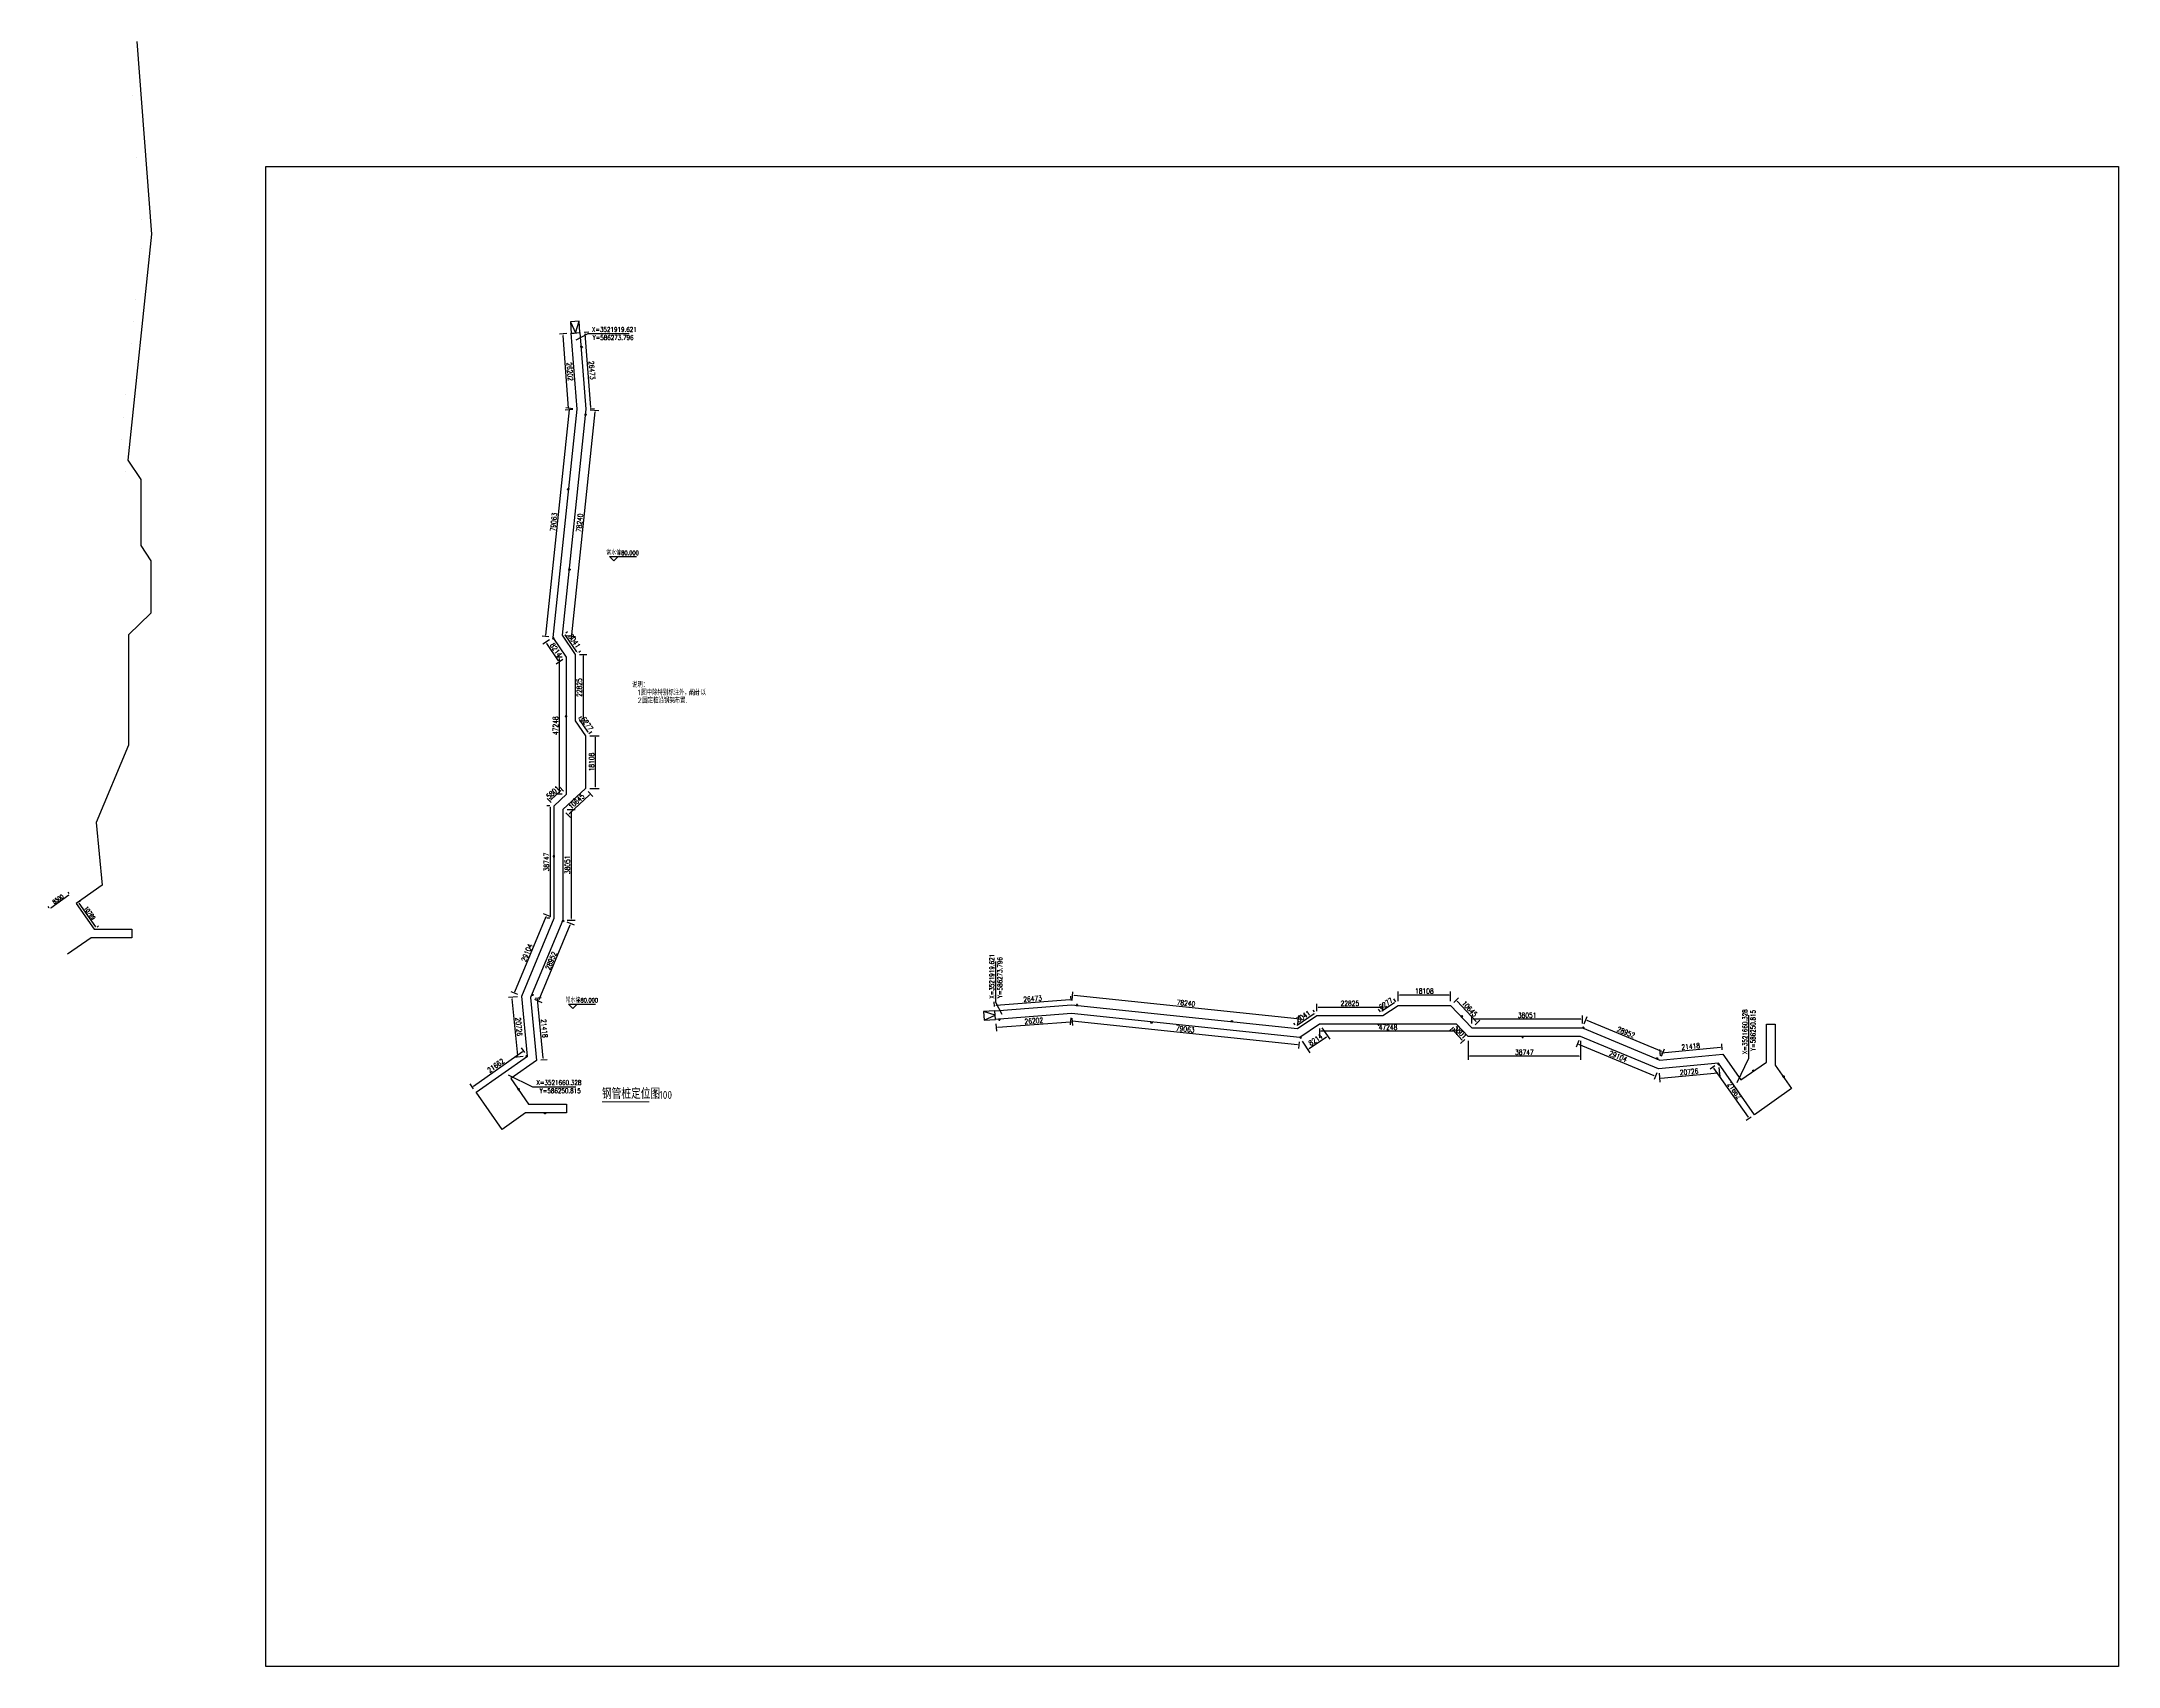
# Model space of a CAD drawing. Extents: x 833816 to 4746262, y -3629782 to -1973088.
# Drawn here: x 2352162 to 3067676, y -2573506 to -2013694 of the extents above; entities that cross this region are included whole.
import ezdxf

# ---------------------------------------------------------------- set-up
doc = ezdxf.new("R2010")
doc.units = 0
doc.header["$LTSCALE"] = 1000
doc.header["$MEASUREMENT"] = 0
doc.header["$PDMODE"] = 32
for name, color, linetype in [('DIM_COOR', 3, 'Continuous'), ('DIM_ELEV', 3, 'Continuous'), ('DIM_SYMB', 3, 'Continuous'), ('L-TEXT文字标注', 7, 'Continuous'), ('PUB_TEXT', 7, 'Continuous'), ('W-bridge approach引桥', 4, 'Continuous'), ('W-STEEL_FRAME钢架', 3, 'Continuous'), ('护桩器', 154, 'Continuous'), ('景观栈道', 50, 'Continuous'), ('栏杆分布', 7, 'Continuous'), ('短销钉', 253, 'Continuous')]:
    doc.layers.add(name, color=color, linetype=linetype)
doc.styles.add('_TCH_DIM', font='SIMPLEX', dxfattribs={"bigfont": 'GBCBIG'})
doc.styles.get("Standard").update_dxf_attribs({"font": 'gbenor.shx', "bigfont": 'gbcbig.shx'})
doc.styles.add('STANDARD_T3', font='simplex.shx', dxfattribs={"width": 0.7, "bigfont": 'gbcbig.shx'})
doc.dimstyles.new('W&&400', dxfattribs={"dimtxt": 1400, "dimasz": 400, "dimexe": 1000, "dimexo": 1200, "dimgap": 400, "dimtad": 1, "dimdec": 0, "dimzin": 0, "dimdsep": 46, "dimtxsty": 'STANDARD_T3', "dimcen": 0.09, "dimclrd": 1, "dimclre": 1, "dimclrt": 7, "dimazin": 2, "dimtfac": 1, "dimtdec": 0, "dimtix": 1, "dimtmove": 2, "dimatfit": 3, "dimfxl": 100, "dimtolj": 1, "dimtzin": 0, "dimarcsym": 0})
doc.dimstyles.new('W&&500', dxfattribs={"dimtxt": 1750, "dimasz": 500, "dimexe": 1250, "dimexo": 1500, "dimgap": 500, "dimtad": 1, "dimdec": 0, "dimzin": 0, "dimdsep": 46, "dimtxsty": 'STANDARD_T3', "dimcen": 0.09, "dimclrd": 1, "dimclre": 1, "dimclrt": 7, "dimazin": 2, "dimtfac": 1, "dimtdec": 0, "dimtix": 1, "dimtmove": 2, "dimatfit": 3, "dimfxl": 100, "dimtolj": 1, "dimtzin": 0, "dimarcsym": 0})

# ---------------------------------------------------------------- blocks, each defined once
blk = doc.blocks.new('A$C212b26d5')
at = {"layer": '护桩器'}
for p, q in [((0, 60, 0), (560, 60, 0)), ((101, 150, 0), (9, 60, 0)), ((60, 0, 0), (500, 0, 0)), ((183, 224, 0), (114, 224, 0)), ((183, 215, 0), (114, 215, 0)), ((183, 161, 0), (114, 161, 0)), ((183, 151, 0), (114, 151, 0)), ((179, 227, 0), (156, 227, 0)), ((156, 227, 0), (156, 225, 0)), ((179, 225, 0), (156, 225, 0)), ((156, 150, 0), (179, 150, 0)), ((156, 150, 0), (156, 148, 0)), ((156, 148, 0), (179, 148, 0)), ((157, 216, 0), (157, 225, 0)), ((157, 216, 0), (178, 216, 0)), ((178, 158, 0), (157, 158, 0)), ((157, 158, 0), (157, 150, 0)), ((158, 238, 0), (162, 239, 0)), ((159, 239, 0), (158, 238, 0)), ((158, 230, 0), (158, 238, 0)), ((158, 230, 0), (158, 227, 0)), ((158, 230, 0), (159, 230, 0)), ((158, 147, 0), (158, 141, 0)), ((166, 147, 0), (158, 147, 0)), ((159, 140, 0), (158, 141, 0)), ((162, 140, 0), (158, 141, 0)), ((159, 239, 0), (159, 238, 0)), ((159, 238, 0), (164, 239, 0)), ((164, 239, 0), (159, 239, 0)), ((159, 230, 0), (159, 238, 0)), ((160, 230, 0), (159, 230, 0)), ((160, 141, 0), (159, 140, 0)), ((159, 140, 0), (162, 140, 0)), ((159, 140, 0), (159, 140, 0)), ((159, 140, 0), (159, 140, 0)), ((167, 230, 0), (160, 230, 0)), ((160, 147, 0), (160, 148, 0)), ((160, 147, 0), (160, 141, 0)), ((164, 140, 0), (160, 141, 0)), ((163, 244, 0), (162, 243, 0)), ((174, 243, 0), (162, 243, 0)), ((162, 233, 0), (162, 243, 0)), ((162, 216, 0), (162, 239, 0)), ((162, 239, 0), (166, 238, 0)), ((163, 238, 0), (162, 239, 0)), ((162, 230, 0), (162, 239, 0)), ((162, 239, 0), (174, 239, 0)), ((162, 227, 0), (162, 230, 0)), ((163, 230, 0), (162, 230, 0)), ((162, 227, 0), (162, 149, 0)), ((162, 225, 0), (162, 227, 0)), ((162, 149, 0), (162, 227, 0)), ((162, 226, 0), (162, 149, 0)), ((162, 225, 0), (162, 216, 0)), ((162, 224, 0), (162, 216, 0)), ((162, 215, 0), (162, 216, 0)), ((174, 206, 0), (162, 206, 0)), ((162, 158, 0), (162, 160, 0)), ((162, 151, 0), (162, 159, 0)), ((162, 158, 0), (162, 150, 0)), ((162, 148, 0), (162, 158, 0)), ((162, 150, 0), (162, 148, 0)), ((166, 141, 0), (162, 140, 0)), ((162, 140, 0), (171, 140, 0)), ((163, 244, 0), (172, 244, 0)), ((163, 244, 0), (163, 233, 0)), ((163, 239, 0), (163, 216, 0)), ((172, 238, 0), (163, 238, 0)), ((163, 238, 0), (163, 230, 0)), ((163, 230, 0), (172, 230, 0)), ((163, 216, 0), (163, 206, 0)), ((166, 242, 0), (164, 241, 0)), ((164, 241, 0), (164, 239, 0)), ((164, 239, 0), (166, 238, 0)), ((164, 239, 0), (169, 238, 0)), ((173, 239, 0), (164, 239, 0)), ((164, 140, 0), (169, 141, 0)), ((166, 241, 0), (166, 242, 0)), ((166, 242, 0), (170, 242, 0)), ((167, 240, 0), (166, 241, 0)), ((166, 239, 0), (167, 240, 0)), ((166, 238, 0), (166, 239, 0)), ((166, 238, 0), (171, 239, 0)), ((166, 238, 0), (170, 238, 0)), ((166, 230, 0), (166, 238, 0)), ((166, 141, 0), (166, 147, 0)), ((166, 147, 0), (177, 147, 0)), ((171, 140, 0), (166, 141, 0)), ((167, 227, 0), (167, 230, 0)), ((168, 230, 0), (167, 230, 0)), ((168, 240, 0), (169, 241, 0)), ((169, 239, 0), (168, 240, 0)), ((168, 236, 0), (168, 139, 0)), ((168, 227, 0), (168, 230, 0)), ((168, 230, 0), (168, 230, 0)), ((170, 230, 0), (168, 230, 0)), ((168, 216, 0), (168, 225, 0)), ((168, 224, 0), (168, 216, 0)), ((168, 151, 0), (168, 159, 0)), ((168, 150, 0), (168, 158, 0)), ((169, 241, 0), (171, 241, 0)), ((171, 239, 0), (169, 239, 0)), ((169, 238, 0), (173, 239, 0)), ((169, 230, 0), (169, 238, 0)), ((169, 147, 0), (169, 141, 0)), ((169, 141, 0), (173, 140, 0)), ((170, 230, 0), (177, 230, 0)), ((171, 241, 0), (171, 240, 0)), ((171, 240, 0), (171, 239, 0)), ((171, 239, 0), (176, 238, 0)), ((176, 141, 0), (171, 140, 0)), ((171, 140, 0), (176, 140, 0)), ((172, 244, 0), (174, 243, 0)), ((172, 233, 0), (172, 244, 0)), ((172, 216, 0), (172, 239, 0)), ((172, 238, 0), (174, 239, 0)), ((172, 238, 0), (172, 230, 0)), ((172, 230, 0), (174, 230, 0)), ((172, 206, 0), (172, 216, 0)), ((177, 239, 0), (173, 239, 0)), ((173, 239, 0), (177, 238, 0)), ((177, 141, 0), (173, 140, 0)), ((174, 233, 0), (174, 243, 0)), ((174, 216, 0), (174, 239, 0)), ((174, 230, 0), (174, 239, 0)), ((174, 227, 0), (174, 230, 0)), ((174, 227, 0), (174, 149, 0)), ((174, 225, 0), (174, 227, 0)), ((174, 149, 0), (174, 227, 0)), ((174, 226, 0), (174, 149, 0)), ((174, 225, 0), (174, 216, 0)), ((174, 215, 0), (174, 216, 0)), ((174, 158, 0), (174, 160, 0)), ((174, 158, 0), (174, 150, 0)), ((174, 148, 0), (174, 158, 0)), ((174, 150, 0), (174, 148, 0)), ((176, 238, 0), (177, 239, 0)), ((176, 230, 0), (176, 238, 0)), ((176, 147, 0), (176, 148, 0)), ((176, 147, 0), (176, 141, 0)), ((176, 140, 0), (176, 141, 0)), ((177, 141, 0), (176, 140, 0)), ((176, 140, 0), (176, 141, 0)), ((177, 238, 0), (177, 239, 0)), ((177, 230, 0), (177, 238, 0)), ((177, 230, 0), (178, 230, 0)), ((177, 230, 0), (177, 230, 0)), ((177, 147, 0), (177, 141, 0)), ((178, 230, 0), (178, 227, 0)), ((178, 216, 0), (178, 225, 0)), ((178, 158, 0), (178, 150, 0)), ((179, 225, 0), (179, 227, 0)), ((179, 148, 0), (179, 150, 0)), ((183, 224, 0), (183, 215, 0)), ((183, 151, 0), (183, 161, 0)), ((221, 300, 0), (329, 300, 0)), ((221, 75, 0), (329, 75, 0)), ((224, 305, 0), (225, 306, 0)), ((224, 305, 0), (224, 295, 0)), ((224, 305, 0), (234, 305, 0)), ((224, 295, 0), (225, 294, 0)), ((234, 295, 0), (224, 295, 0)), ((224, 80, 0), (225, 81, 0)), ((224, 70, 0), (224, 80, 0)), ((234, 80, 0), (224, 80, 0)), ((224, 70, 0), (225, 70, 0)), ((224, 70, 0), (234, 70, 0)), ((225, 294, 0), (225, 306, 0)), ((234, 306, 0), (225, 306, 0)), ((234, 294, 0), (225, 294, 0)), ((225, 81, 0), (225, 70, 0)), ((234, 81, 0), (225, 81, 0)), ((234, 70, 0), (225, 70, 0)), ((230, 310, 0), (229, 305, 0)), ((229, 309, 0), (230, 310, 0)), ((229, 309, 0), (230, 308, 0)), ((229, 304, 0), (229, 309, 0)), ((230, 308, 0), (229, 304, 0)), ((229, 305, 0), (229, 306, 0)), ((238, 306, 0), (229, 306, 0)), ((229, 306, 0), (229, 294, 0)), ((229, 305, 0), (230, 301, 0)), ((229, 295, 0), (229, 305, 0)), ((229, 305, 0), (237, 305, 0)), ((229, 304, 0), (230, 299, 0)), ((229, 294, 0), (229, 304, 0)), ((230, 301, 0), (229, 296, 0)), ((230, 299, 0), (229, 294, 0)), ((229, 296, 0), (230, 292, 0)), ((229, 295, 0), (229, 294, 0)), ((229, 295, 0), (237, 295, 0)), ((229, 291, 0), (229, 294, 0)), ((229, 294, 0), (230, 290, 0)), ((238, 294, 0), (229, 294, 0)), ((230, 292, 0), (229, 291, 0)), ((230, 290, 0), (229, 291, 0)), ((230, 85, 0), (229, 84, 0)), ((229, 81, 0), (230, 85, 0)), ((229, 79, 0), (230, 84, 0)), ((230, 84, 0), (229, 84, 0)), ((229, 84, 0), (229, 81, 0)), ((230, 76, 0), (229, 81, 0)), ((229, 81, 0), (229, 72, 0)), ((229, 80, 0), (229, 81, 0)), ((238, 81, 0), (229, 81, 0)), ((229, 70, 0), (229, 81, 0)), ((229, 80, 0), (229, 70, 0)), ((229, 80, 0), (237, 80, 0)), ((230, 74, 0), (229, 79, 0)), ((229, 72, 0), (230, 76, 0)), ((229, 70, 0), (230, 74, 0)), ((230, 67, 0), (229, 72, 0)), ((229, 72, 0), (229, 66, 0)), ((230, 66, 0), (229, 70, 0)), ((229, 70, 0), (229, 70, 0)), ((229, 70, 0), (237, 70, 0)), ((238, 70, 0), (229, 70, 0)), ((229, 66, 0), (230, 67, 0)), ((229, 66, 0), (230, 66, 0)), ((238, 310, 0), (230, 310, 0)), ((238, 308, 0), (230, 308, 0)), ((238, 301, 0), (230, 301, 0)), ((238, 299, 0), (230, 299, 0)), ((238, 292, 0), (230, 292, 0)), ((238, 290, 0), (230, 290, 0)), ((238, 85, 0), (230, 85, 0)), ((238, 84, 0), (230, 84, 0)), ((238, 76, 0), (230, 76, 0)), ((238, 74, 0), (230, 74, 0)), ((238, 67, 0), (230, 67, 0)), ((238, 66, 0), (230, 66, 0)), ((237, 305, 0), (238, 306, 0)), ((237, 305, 0), (237, 295, 0)), ((237, 295, 0), (238, 294, 0)), ((237, 80, 0), (238, 81, 0)), ((237, 70, 0), (237, 80, 0)), ((237, 70, 0), (238, 70, 0)), ((238, 310, 0), (241, 310, 0)), ((238, 310, 0), (238, 291, 0)), ((238, 310, 0), (238, 308, 0)), ((238, 308, 0), (238, 308, 0)), ((241, 306, 0), (238, 306, 0)), ((241, 294, 0), (238, 294, 0)), ((238, 290, 0), (238, 291, 0)), ((238, 290, 0), (241, 290, 0)), ((238, 290, 0), (238, 290, 0)), ((238, 85, 0), (241, 85, 0)), ((238, 85, 0), (238, 85, 0)), ((238, 85, 0), (238, 84, 0)), ((238, 65, 0), (238, 84, 0)), ((241, 81, 0), (238, 81, 0)), ((241, 69, 0), (238, 69, 0)), ((238, 68, 0), (238, 67, 0)), ((238, 65, 0), (238, 67, 0)), ((238, 65, 0), (241, 65, 0)), ((240, 294, 0), (318, 294, 0)), ((318, 294, 0), (240, 294, 0)), ((240, 81, 0), (318, 81, 0)), ((318, 81, 0), (240, 81, 0)), ((241, 288, 0), (241, 312, 0)), ((241, 312, 0), (243, 312, 0)), ((243, 306, 0), (241, 306, 0)), ((243, 294, 0), (241, 294, 0)), ((243, 288, 0), (241, 288, 0)), ((241, 87, 0), (241, 64, 0)), ((243, 87, 0), (241, 87, 0)), ((243, 82, 0), (241, 82, 0)), ((243, 69, 0), (241, 69, 0)), ((241, 64, 0), (243, 64, 0)), ((242, 306, 0), (318, 306, 0)), ((242, 294, 0), (318, 294, 0)), ((242, 81, 0), (318, 81, 0)), ((242, 69, 0), (318, 69, 0)), ((243, 285, 0), (243, 354, 0)), ((243, 288, 0), (243, 312, 0)), ((251, 311, 0), (243, 311, 0)), ((243, 306, 0), (252, 306, 0)), ((243, 306, 0), (251, 306, 0)), ((243, 300, 0), (252, 300, 0)), ((251, 300, 0), (243, 300, 0)), ((243, 294, 0), (251, 294, 0)), ((251, 289, 0), (243, 289, 0)), ((243, 285, 0), (253, 285, 0)), ((243, 90, 0), (253, 90, 0)), ((243, 90, 0), (243, 21, 0)), ((243, 87, 0), (243, 64, 0)), ((251, 86, 0), (243, 86, 0)), ((243, 81, 0), (251, 81, 0)), ((243, 75, 0), (252, 75, 0)), ((251, 75, 0), (243, 75, 0)), ((243, 69, 0), (252, 69, 0)), ((243, 69, 0), (251, 69, 0)), ((251, 64, 0), (243, 64, 0)), ((251, 311, 0), (251, 289, 0)), ((251, 305, 0), (262, 305, 0)), ((262, 295, 0), (251, 295, 0)), ((253, 294, 0), (251, 294, 0)), ((251, 64, 0), (251, 86, 0)), ((253, 81, 0), (251, 81, 0)), ((262, 80, 0), (251, 80, 0)), ((251, 70, 0), (262, 70, 0)), ((253, 285, 0), (253, 354, 0)), ((253, 90, 0), (253, 21, 0)), ((262, 294, 0), (262, 306, 0)), ((262, 81, 0), (262, 70, 0)), ((307, 285, 0), (307, 354, 0)), ((317, 285, 0), (307, 285, 0)), ((317, 90, 0), (307, 90, 0)), ((307, 90, 0), (307, 21, 0)), ((317, 306, 0), (308, 306, 0)), ((317, 300, 0), (308, 300, 0)), ((310, 294, 0), (308, 294, 0)), ((310, 81, 0), (308, 81, 0)), ((317, 75, 0), (308, 75, 0)), ((317, 69, 0), (308, 69, 0)), ((310, 289, 0), (310, 311, 0)), ((310, 311, 0), (318, 311, 0)), ((310, 306, 0), (318, 306, 0)), ((318, 300, 0), (310, 300, 0)), ((310, 294, 0), (318, 294, 0)), ((320, 294, 0), (310, 294, 0)), ((310, 289, 0), (318, 289, 0)), ((310, 86, 0), (310, 64, 0)), ((310, 86, 0), (318, 86, 0)), ((310, 81, 0), (318, 81, 0)), ((320, 81, 0), (310, 81, 0)), ((318, 75, 0), (310, 75, 0)), ((310, 69, 0), (318, 69, 0)), ((310, 64, 0), (318, 64, 0)), ((317, 285, 0), (317, 354, 0)), ((317, 90, 0), (317, 21, 0)), ((318, 312, 0), (318, 288, 0)), ((318, 312, 0), (320, 312, 0)), ((318, 306, 0), (320, 306, 0)), ((318, 294, 0), (320, 294, 0)), ((320, 288, 0), (318, 288, 0)), ((318, 64, 0), (318, 87, 0)), ((320, 87, 0), (318, 87, 0)), ((318, 82, 0), (320, 82, 0)), ((318, 69, 0), (320, 69, 0)), ((318, 64, 0), (320, 64, 0)), ((320, 312, 0), (320, 288, 0)), ((320, 309, 0), (326, 309, 0)), ((320, 301, 0), (320, 309, 0)), ((320, 308, 0), (326, 308, 0)), ((320, 308, 0), (320, 308, 0)), ((326, 301, 0), (320, 301, 0)), ((320, 301, 0), (320, 291, 0)), ((320, 298, 0), (326, 298, 0)), ((320, 292, 0), (320, 292, 0)), ((320, 292, 0), (326, 292, 0)), ((320, 291, 0), (326, 291, 0)), ((320, 64, 0), (320, 87, 0)), ((320, 74, 0), (320, 84, 0)), ((320, 84, 0), (320, 84, 0)), ((320, 84, 0), (326, 84, 0)), ((320, 83, 0), (326, 83, 0)), ((320, 77, 0), (326, 77, 0)), ((326, 74, 0), (320, 74, 0)), ((320, 74, 0), (320, 66, 0)), ((320, 67, 0), (326, 67, 0)), ((320, 67, 0), (320, 67, 0)), ((320, 66, 0), (326, 66, 0)), ((327, 309, 0), (326, 309, 0)), ((327, 305, 0), (326, 309, 0)), ((327, 303, 0), (326, 308, 0)), ((326, 308, 0), (327, 308, 0)), ((326, 301, 0), (327, 305, 0)), ((327, 303, 0), (326, 298, 0)), ((327, 296, 0), (326, 301, 0)), ((326, 298, 0), (327, 295, 0)), ((326, 292, 0), (327, 296, 0)), ((326, 291, 0), (327, 295, 0)), ((327, 291, 0), (326, 292, 0)), ((326, 291, 0), (327, 291, 0)), ((327, 84, 0), (326, 83, 0)), ((326, 84, 0), (327, 84, 0)), ((326, 84, 0), (327, 80, 0)), ((326, 83, 0), (327, 79, 0)), ((326, 77, 0), (327, 80, 0)), ((327, 79, 0), (326, 74, 0)), ((327, 72, 0), (326, 77, 0)), ((326, 74, 0), (327, 70, 0)), ((327, 72, 0), (326, 67, 0)), ((327, 70, 0), (326, 66, 0)), ((326, 67, 0), (327, 67, 0)), ((327, 66, 0), (326, 66, 0)), ((327, 308, 0), (327, 309, 0)), ((327, 308, 0), (327, 309, 0)), ((327, 308, 0), (327, 305, 0)), ((327, 305, 0), (327, 296, 0)), ((327, 296, 0), (327, 291, 0)), ((327, 291, 0), (327, 291, 0)), ((327, 79, 0), (327, 84, 0)), ((327, 84, 0), (327, 84, 0)), ((327, 70, 0), (327, 79, 0)), ((327, 67, 0), (327, 70, 0)), ((327, 67, 0), (327, 66, 0)), ((327, 67, 0), (327, 66, 0)), ((377, 224, 0), (377, 215, 0)), ((377, 224, 0), (446, 224, 0)), ((377, 215, 0), (446, 215, 0)), ((377, 151, 0), (377, 161, 0)), ((377, 161, 0), (446, 161, 0)), ((377, 151, 0), (446, 151, 0)), ((381, 227, 0), (404, 227, 0)), ((381, 225, 0), (381, 227, 0)), ((381, 225, 0), (404, 225, 0)), ((404, 150, 0), (381, 150, 0)), ((381, 148, 0), (381, 150, 0)), ((404, 148, 0), (381, 148, 0)), ((382, 230, 0), (382, 227, 0)), ((383, 230, 0), (382, 230, 0)), ((382, 216, 0), (382, 225, 0)), ((403, 216, 0), (382, 216, 0)), ((382, 158, 0), (403, 158, 0)), ((382, 158, 0), (382, 150, 0)), ((384, 238, 0), (383, 239, 0)), ((383, 238, 0), (383, 239, 0)), ((383, 239, 0), (387, 239, 0)), ((387, 239, 0), (383, 238, 0)), ((383, 230, 0), (383, 238, 0)), ((390, 230, 0), (383, 230, 0)), ((383, 230, 0), (383, 230, 0)), ((394, 147, 0), (383, 147, 0)), ((383, 147, 0), (383, 141, 0)), ((383, 141, 0), (384, 140, 0)), ((383, 141, 0), (387, 140, 0)), ((389, 239, 0), (384, 238, 0)), ((384, 230, 0), (384, 238, 0)), ((384, 147, 0), (384, 148, 0)), ((384, 147, 0), (384, 141, 0)), ((384, 140, 0), (384, 141, 0)), ((384, 141, 0), (389, 140, 0)), ((384, 140, 0), (384, 141, 0)), ((389, 140, 0), (384, 140, 0)), ((388, 244, 0), (386, 243, 0)), ((386, 243, 0), (398, 243, 0)), ((386, 233, 0), (386, 243, 0)), ((386, 216, 0), (386, 239, 0)), ((388, 238, 0), (386, 239, 0)), ((386, 230, 0), (386, 239, 0)), ((398, 239, 0), (386, 239, 0)), ((386, 227, 0), (386, 230, 0)), ((388, 230, 0), (386, 230, 0)), ((386, 227, 0), (386, 149, 0)), ((386, 225, 0), (386, 227, 0)), ((386, 149, 0), (386, 227, 0)), ((386, 226, 0), (386, 149, 0)), ((386, 225, 0), (386, 216, 0)), ((386, 215, 0), (386, 216, 0)), ((386, 206, 0), (398, 206, 0)), ((386, 158, 0), (386, 160, 0)), ((386, 158, 0), (386, 150, 0)), ((386, 148, 0), (386, 158, 0)), ((386, 150, 0), (386, 148, 0)), ((391, 238, 0), (387, 239, 0)), ((387, 239, 0), (396, 239, 0)), ((391, 141, 0), (387, 140, 0)), ((397, 244, 0), (388, 244, 0)), ((388, 233, 0), (388, 244, 0)), ((388, 216, 0), (388, 239, 0)), ((388, 238, 0), (397, 238, 0)), ((388, 238, 0), (388, 230, 0)), ((397, 230, 0), (388, 230, 0)), ((388, 206, 0), (388, 216, 0)), ((391, 241, 0), (389, 241, 0)), ((389, 241, 0), (389, 240, 0)), ((389, 240, 0), (389, 239, 0)), ((389, 239, 0), (391, 239, 0)), ((394, 238, 0), (389, 239, 0)), ((389, 140, 0), (394, 141, 0)), ((398, 140, 0), (389, 140, 0)), ((394, 242, 0), (390, 242, 0)), ((394, 238, 0), (390, 238, 0)), ((390, 230, 0), (392, 230, 0)), ((392, 240, 0), (391, 241, 0)), ((391, 239, 0), (392, 240, 0)), ((396, 239, 0), (391, 238, 0)), ((391, 230, 0), (391, 238, 0)), ((391, 147, 0), (391, 141, 0)), ((396, 140, 0), (391, 141, 0)), ((392, 236, 0), (392, 139, 0)), ((392, 227, 0), (392, 230, 0)), ((392, 230, 0), (392, 230, 0)), ((392, 230, 0), (393, 230, 0)), ((392, 216, 0), (392, 225, 0)), ((392, 224, 0), (392, 216, 0)), ((392, 151, 0), (392, 159, 0)), ((392, 150, 0), (392, 158, 0)), ((393, 240, 0), (394, 241, 0)), ((394, 239, 0), (393, 240, 0)), ((393, 227, 0), (393, 230, 0)), ((393, 230, 0), (400, 230, 0)), ((394, 241, 0), (394, 242, 0)), ((394, 242, 0), (396, 241, 0)), ((396, 239, 0), (394, 238, 0)), ((394, 238, 0), (394, 239, 0)), ((398, 239, 0), (394, 238, 0)), ((394, 230, 0), (394, 238, 0)), ((394, 141, 0), (394, 147, 0)), ((394, 147, 0), (402, 147, 0)), ((394, 141, 0), (398, 140, 0)), ((396, 241, 0), (396, 239, 0)), ((401, 238, 0), (396, 239, 0)), ((396, 239, 0), (401, 239, 0)), ((396, 140, 0), (400, 141, 0)), ((397, 244, 0), (398, 243, 0)), ((397, 244, 0), (397, 233, 0)), ((397, 239, 0), (397, 216, 0)), ((397, 238, 0), (398, 239, 0)), ((397, 238, 0), (397, 230, 0)), ((397, 230, 0), (398, 230, 0)), ((397, 216, 0), (397, 206, 0)), ((398, 233, 0), (398, 243, 0)), ((398, 216, 0), (398, 239, 0)), ((402, 238, 0), (398, 239, 0)), ((398, 230, 0), (398, 239, 0)), ((398, 227, 0), (398, 230, 0)), ((398, 227, 0), (398, 149, 0)), ((398, 225, 0), (398, 227, 0)), ((398, 149, 0), (398, 227, 0)), ((398, 226, 0), (398, 149, 0)), ((398, 225, 0), (398, 216, 0)), ((398, 224, 0), (398, 216, 0)), ((398, 215, 0), (398, 216, 0)), ((398, 158, 0), (398, 160, 0)), ((398, 151, 0), (398, 159, 0)), ((398, 158, 0), (398, 150, 0)), ((398, 148, 0), (398, 158, 0)), ((398, 150, 0), (398, 148, 0)), ((398, 140, 0), (402, 141, 0)), ((401, 140, 0), (398, 140, 0)), ((400, 230, 0), (401, 230, 0)), ((400, 147, 0), (400, 148, 0)), ((400, 147, 0), (400, 141, 0)), ((400, 141, 0), (401, 140, 0)), ((401, 239, 0), (401, 238, 0)), ((401, 239, 0), (402, 238, 0)), ((401, 230, 0), (401, 238, 0)), ((402, 230, 0), (401, 230, 0)), ((401, 140, 0), (402, 141, 0)), ((401, 140, 0), (401, 140, 0)), ((401, 140, 0), (401, 140, 0)), ((402, 230, 0), (402, 238, 0)), ((402, 230, 0), (402, 227, 0)), ((402, 147, 0), (402, 141, 0)), ((403, 216, 0), (403, 225, 0)), ((403, 158, 0), (403, 150, 0)), ((404, 227, 0), (404, 225, 0)), ((404, 150, 0), (404, 148, 0)), ((459, 150, 0), (551, 60, 0))]:
    blk.add_line(p, q, dxfattribs=at)
at = {"layer": '护桩器', "elevation": 0}
for points in [[(0, 60), (560, 60), (560, 0), (0, 0)], [(460, 60), (100, 60), (100, 360), (460, 360)], [(193, 213), (143, 213), (143, 163), (193, 163)], [(400, 60), (160, 60), (160, 300), (400, 300)], [(255, 275), (255, 325), (305, 325), (305, 275)], [(255, 100), (255, 50), (305, 50), (305, 100)], [(367, 213), (417, 213), (417, 163), (367, 163)]]:
    blk.add_lwpolyline(points, close=True, dxfattribs=at)
at = {"layer": '护桩器'}
blk.add_circle((280, 188, 0), 82.5, dxfattribs=at)
blk = doc.blocks.new('*D322')
at = {"color": 1, "lineweight": -2, "transparency": 16777216}
for p, q in [((2518717, -2362022), (2517569, -2360386)), ((2500964, -2373563), (2517878, -2361696)), ((2500985, -2374463), (2499837, -2372827))]:
    blk.add_line(p, q, dxfattribs=at)
at = {"color": 1, "transparency": 16777216}
for points in [[(2517830, -2361628), (2517926, -2361764), (2518287, -2361409)], [(2500916, -2373495), (2501012, -2373632), (2500555, -2373850)]]:
    blk.add_solid(points, dxfattribs=at)
at = {"layer": 'Defpoints', "color": 0, "transparency": 16777216}
for p in [(2518287, -2361409), (2519579, -2363250), (2501846, -2375691)]:
    blk.add_point(p, dxfattribs=at)
at = {"color": 7, "transparency": 16777216, "insert": (2508631, -2366504), "char_height": 1750, "attachment_point": 5, "rotation": 35.054081, "style": 'STANDARD_T3'}
blk.add_mtext('\\A1;21662', dxfattribs=at)
blk = doc.blocks.new('*D323')
at = {"color": 1, "lineweight": -2, "transparency": 16777216}
for p, q in [((2522168, -2343239), (2524242, -2343039)), ((2525007, -2363980), (2523046, -2343657)), ((2524226, -2364558), (2526300, -2364357))]:
    blk.add_line(p, q, dxfattribs=at)
at = {"color": 1, "transparency": 16777216}
for points in [[(2523129, -2343649), (2522963, -2343665), (2522998, -2343159)], [(2525090, -2363972), (2524925, -2363988), (2525055, -2364477)]]:
    blk.add_solid(points, dxfattribs=at)
at = {"layer": 'Defpoints', "color": 0, "transparency": 16777216}
for p in [(2520675, -2343383), (2522998, -2343159), (2522733, -2364702)]:
    blk.add_point(p, dxfattribs=at)
at = {"color": 7, "transparency": 16777216, "insert": (2525395, -2353686), "char_height": 1750, "attachment_point": 5, "rotation": 275.513579, "style": 'STANDARD_T3'}
blk.add_mtext('\\A1;21418', dxfattribs=at)
blk = doc.blocks.new('*D324')
at = {"color": 1, "lineweight": -2, "transparency": 16777216}
for p, q in [((2537260, -2246835), (2538244, -2246175)), ((2540424, -2251669), (2537484, -2247287)), ((2540758, -2252048), (2541741, -2251388))]:
    blk.add_line(p, q, dxfattribs=at)
at = {"color": 1, "transparency": 16777216}
for points in [[(2537553, -2247241), (2537415, -2247333), (2537205, -2246872)], [(2540493, -2251623), (2540355, -2251716), (2540703, -2252084)]]:
    blk.add_solid(points, dxfattribs=at)
at = {"layer": 'Defpoints', "color": 0, "transparency": 16777216}
for p in [(2536015, -2247671), (2537205, -2246872), (2539512, -2252883)]:
    blk.add_point(p, dxfattribs=at)
at = {"color": 7, "transparency": 16777216, "insert": (2540096, -2248712), "char_height": 1750, "attachment_point": 5, "rotation": 303.857988, "style": 'STANDARD_T3'}
blk.add_mtext('\\A1;6277', dxfattribs=at)
blk = doc.blocks.new('*D325')
at = {"color": 1, "lineweight": -2, "transparency": 16777216}
for p, q in [((2516094, -2342764), (2513008, -2343062)), ((2516195, -2363074), (2514300, -2343440)), ((2518086, -2363394), (2514999, -2363692))]:
    blk.add_line(p, q, dxfattribs=at)
at = {"color": 1, "transparency": 16777216}
for points in [[(2514383, -2343432), (2514217, -2343448), (2514252, -2342942)], [(2516278, -2363066), (2516112, -2363082), (2516243, -2363572)]]:
    blk.add_solid(points, dxfattribs=at)
at = {"layer": 'Defpoints', "color": 0, "transparency": 16777216}
for p in [(2514252, -2342942), (2517587, -2342620), (2519579, -2363250)]:
    blk.add_point(p, dxfattribs=at)
at = {"color": 7, "transparency": 16777216, "insert": (2516616, -2353125), "char_height": 1750, "attachment_point": 5, "rotation": 275.513579, "style": 'STANDARD_T3'}
blk.add_mtext('\\A1;20726', dxfattribs=at)
blk = doc.blocks.new('*D326')
at = {"color": 1, "lineweight": -2, "transparency": 16777216}
for p, q in [((2515257, -2341108), (2526061, -2315164)), ((2527392, -2315176), (2525099, -2314222)), ((2516203, -2342043), (2513911, -2341089))]:
    blk.add_line(p, q, dxfattribs=at)
at = {"color": 1, "transparency": 16777216}
for points in [[(2525984, -2315132), (2526138, -2315196), (2526253, -2314702)], [(2515180, -2341076), (2515334, -2341140), (2515065, -2341569)]]:
    blk.add_solid(points, dxfattribs=at)
at = {"layer": 'Defpoints', "color": 0, "transparency": 16777216}
for p in [(2526253, -2314702), (2528776, -2315753), (2517587, -2342620)]:
    blk.add_point(p, dxfattribs=at)
at = {"color": 7, "transparency": 16777216, "insert": (2519390, -2327607), "char_height": 1750, "attachment_point": 5, "rotation": 67.390653, "style": 'STANDARD_T3'}
blk.add_mtext('\\A1;29104', dxfattribs=at)
blk = doc.blocks.new('*D327')
at = {"color": 1, "lineweight": -2, "transparency": 16777216}
for p, q in [((2523584, -2343762), (2534330, -2317958)), ((2533161, -2316929), (2535677, -2317977)), ((2522030, -2343656), (2524546, -2344704))]:
    blk.add_line(p, q, dxfattribs=at)
at = {"color": 1, "transparency": 16777216}
for points in [[(2534254, -2317926), (2534407, -2317990), (2534523, -2317496)], [(2523507, -2343730), (2523661, -2343794), (2523392, -2344224)]]:
    blk.add_solid(points, dxfattribs=at)
at = {"layer": 'Defpoints', "color": 0, "transparency": 16777216}
for p in [(2531776, -2316353), (2534523, -2317496), (2520646, -2343080)]:
    blk.add_point(p, dxfattribs=at)
at = {"color": 7, "transparency": 16777216, "insert": (2527688, -2330331), "char_height": 1750, "attachment_point": 5, "rotation": 67.390653, "style": 'STANDARD_T3'}
blk.add_mtext('\\A1;28952', dxfattribs=at)
blk = doc.blocks.new('*D328')
at = {"color": 1, "lineweight": -2, "transparency": 16777216}
for p, q in [((2533278, -2278302), (2535968, -2278302)), ((2534716, -2315853), (2534718, -2278802)), ((2533276, -2316353), (2535966, -2316353))]:
    blk.add_line(p, q, dxfattribs=at)
at = {"color": 1, "transparency": 16777216}
for points in [[(2534635, -2278802), (2534801, -2278802), (2534718, -2278302)], [(2534633, -2315853), (2534800, -2315853), (2534716, -2316353)]]:
    blk.add_solid(points, dxfattribs=at)
at = {"layer": 'Defpoints', "color": 0, "transparency": 16777216}
for p in [(2531778, -2278302), (2534718, -2278302), (2531776, -2316353)]:
    blk.add_point(p, dxfattribs=at)
at = {"color": 7, "transparency": 16777216, "insert": (2533342, -2297327), "char_height": 1750, "attachment_point": 5, "rotation": 89.997525, "style": 'STANDARD_T3'}
blk.add_mtext('\\A1;38051', dxfattribs=at)
blk = doc.blocks.new('*D329')
at = {"color": 1, "lineweight": -2, "transparency": 16777216}
for p, q in [((2527278, -2277006), (2526226, -2277006)), ((2527474, -2315253), (2527476, -2277506)), ((2527276, -2315753), (2526224, -2315753))]:
    blk.add_line(p, q, dxfattribs=at)
at = {"color": 1, "transparency": 16777216}
for points in [[(2527393, -2277506), (2527559, -2277506), (2527476, -2277006)], [(2527391, -2315253), (2527558, -2315253), (2527474, -2315753)]]:
    blk.add_solid(points, dxfattribs=at)
at = {"layer": 'Defpoints', "color": 0, "transparency": 16777216}
for p in [(2527476, -2277006), (2528778, -2277006), (2528776, -2315753)]:
    blk.add_point(p, dxfattribs=at)
at = {"color": 7, "transparency": 16777216, "insert": (2526100, -2296379), "char_height": 1750, "attachment_point": 5, "rotation": 89.997525, "style": 'STANDARD_T3'}
blk.add_mtext('\\A1;38747', dxfattribs=at)
blk = doc.blocks.new('*D330')
at = {"color": 1, "lineweight": -2, "transparency": 16777216}
for p, q in [((2533900, -2279814), (2540900, -2273179)), ((2540536, -2272068), (2542123, -2273743)), ((2532810, -2279391), (2534397, -2281065))]:
    blk.add_line(p, q, dxfattribs=at)
at = {"color": 1, "transparency": 16777216}
for points in [[(2540843, -2273119), (2540958, -2273240), (2541263, -2272835)], [(2533843, -2279754), (2533958, -2279875), (2533537, -2280158)]]:
    blk.add_solid(points, dxfattribs=at)
at = {"layer": 'Defpoints', "color": 0, "transparency": 16777216}
for p in [(2539504, -2270979), (2541263, -2272835), (2531778, -2278302)]:
    blk.add_point(p, dxfattribs=at)
at = {"color": 7, "transparency": 16777216, "insert": (2536455, -2275499), "char_height": 1750, "attachment_point": 5, "rotation": 43.465338, "style": 'STANDARD_T3'}
blk.add_mtext('\\A1;10645', dxfattribs=at)
blk = doc.blocks.new('*D331')
at = {"color": 1, "lineweight": -2, "transparency": 16777216}
for p, q in [((2527750, -2275913), (2526347, -2274423)), ((2527568, -2274991), (2531064, -2271701)), ((2531974, -2271938), (2530571, -2270448))]:
    blk.add_line(p, q, dxfattribs=at)
at = {"color": 1, "transparency": 16777216}
for points in [[(2527511, -2274930), (2527625, -2275052), (2527204, -2275334)], [(2531007, -2271640), (2531121, -2271761), (2531428, -2271358)]]:
    blk.add_solid(points, dxfattribs=at)
at = {"layer": 'Defpoints', "color": 0, "transparency": 16777216}
for p in [(2531428, -2271358), (2533002, -2273030), (2528778, -2277006)]:
    blk.add_point(p, dxfattribs=at)
at = {"color": 7, "transparency": 16777216, "insert": (2528374, -2272344), "char_height": 1750, "attachment_point": 5, "rotation": 43.266802, "style": 'STANDARD_T3'}
blk.add_mtext('\\A1;5801', dxfattribs=at)
blk = doc.blocks.new('*D332')
at = {"color": 1, "lineweight": -2, "transparency": 16777216}
for p, q in [((2541004, -2252871), (2544289, -2252871)), ((2543039, -2270479), (2543039, -2253371)), ((2541004, -2270979), (2544289, -2270979))]:
    blk.add_line(p, q, dxfattribs=at)
at = {"color": 1, "transparency": 16777216}
for points in [[(2542955, -2253371), (2543122, -2253371), (2543039, -2252871)], [(2542955, -2270479), (2543122, -2270479), (2543039, -2270979)]]:
    blk.add_solid(points, dxfattribs=at)
at = {"layer": 'Defpoints', "color": 0, "transparency": 16777216}
for p in [(2539504, -2252871), (2543039, -2252871), (2539504, -2270979)]:
    blk.add_point(p, dxfattribs=at)
at = {"color": 7, "transparency": 16777216, "insert": (2541664, -2261925), "char_height": 1750, "attachment_point": 5, "rotation": 90, "style": 'STANDARD_T3'}
blk.add_mtext('\\A1;18108', dxfattribs=at)
blk = doc.blocks.new('*D333')
at = {"color": 1, "lineweight": -2, "transparency": 16777216}
for p, q in [((2531526, -2225781), (2529366, -2225780)), ((2530592, -2272529), (2530616, -2226280)), ((2531502, -2273029), (2529342, -2273028))]:
    blk.add_line(p, q, dxfattribs=at)
at = {"color": 1, "transparency": 16777216}
for points in [[(2530532, -2226280), (2530699, -2226280), (2530616, -2225780)], [(2530509, -2272529), (2530675, -2272529), (2530592, -2273029)]]:
    blk.add_solid(points, dxfattribs=at)
at = {"layer": 'Defpoints', "color": 0, "transparency": 16777216}
for p in [(2530616, -2225780), (2533026, -2225781), (2533002, -2273030)]:
    blk.add_point(p, dxfattribs=at)
at = {"color": 7, "transparency": 16777216, "insert": (2529229, -2249404), "char_height": 1750, "attachment_point": 5, "rotation": 89.970462, "style": 'STANDARD_T3'}
blk.add_mtext('\\A1;47248', dxfattribs=at)
blk = doc.blocks.new('*D334')
at = {"color": 1, "lineweight": -2, "transparency": 16777216}
for p, q in [((2537515, -2224846), (2540067, -2224846)), ((2538817, -2247171), (2538817, -2225346)), ((2537515, -2247671), (2540067, -2247671))]:
    blk.add_line(p, q, dxfattribs=at)
at = {"color": 1, "transparency": 16777216}
for points in [[(2538734, -2225346), (2538900, -2225346), (2538817, -2224846)], [(2538734, -2247171), (2538900, -2247171), (2538817, -2247671)]]:
    blk.add_solid(points, dxfattribs=at)
at = {"layer": 'Defpoints', "color": 0, "transparency": 16777216}
for p in [(2536015, -2224846), (2538817, -2224846), (2536015, -2247671)]:
    blk.add_point(p, dxfattribs=at)
at = {"color": 7, "transparency": 16777216, "insert": (2537442, -2236258), "char_height": 1750, "attachment_point": 5, "rotation": 90, "style": 'STANDARD_T3'}
blk.add_mtext('\\A1;22825', dxfattribs=at)
blk = doc.blocks.new('*D335')
at = {"color": 1, "lineweight": -2, "transparency": 16777216}
for p, q in [((2536545, -2223909), (2532601, -2218076)), ((2532765, -2217362), (2533356, -2216962)), ((2537269, -2224023), (2537860, -2223623))]:
    blk.add_line(p, q, dxfattribs=at)
at = {"color": 1, "transparency": 16777216}
for points in [[(2532670, -2218030), (2532532, -2218123), (2532321, -2217662)], [(2536614, -2223862), (2536476, -2223956), (2536825, -2224323)]]:
    blk.add_solid(points, dxfattribs=at)
at = {"layer": 'Defpoints', "color": 0, "transparency": 16777216}
for p in [(2532321, -2217662), (2531522, -2218202), (2536027, -2224863)]:
    blk.add_point(p, dxfattribs=at)
at = {"color": 7, "transparency": 16777216, "insert": (2535712, -2220222), "char_height": 1750, "attachment_point": 5, "rotation": 304.067779, "style": 'STANDARD_T3'}
blk.add_mtext('\\A1;8041', dxfattribs=at)
blk = doc.blocks.new('*D336')
at = {"color": 1, "lineweight": -2, "transparency": 16777216}
for p, q in [((2527182, -2219818), (2524911, -2221354)), ((2530267, -2227044), (2526226, -2221068)), ((2531784, -2226622), (2529512, -2228158))]:
    blk.add_line(p, q, dxfattribs=at)
at = {"color": 1, "transparency": 16777216}
for points in [[(2526295, -2221021), (2526157, -2221114), (2525946, -2220654)], [(2530336, -2226997), (2530198, -2227090), (2530547, -2227458)]]:
    blk.add_solid(points, dxfattribs=at)
at = {"layer": 'Defpoints', "color": 0, "transparency": 16777216}
for p in [(2525946, -2220654), (2528425, -2218977), (2533026, -2225781)]:
    blk.add_point(p, dxfattribs=at)
at = {"color": 7, "transparency": 16777216, "insert": (2529386, -2223285), "char_height": 1750, "attachment_point": 5, "rotation": 304.067779, "style": 'STANDARD_T3'}
blk.add_mtext('\\A1;8214', dxfattribs=at)
blk = doc.blocks.new('*D337')
at = {"color": 1, "lineweight": -2, "transparency": 16777216}
for p, q in [((2534871, -2218049), (2542901, -2141228)), ((2541148, -2140542), (2544196, -2140860)), ((2533014, -2218358), (2536062, -2218677))]:
    blk.add_line(p, q, dxfattribs=at)
at = {"color": 1, "transparency": 16777216}
for points in [[(2542818, -2141219), (2542983, -2141236), (2542953, -2140731)], [(2534788, -2218041), (2534953, -2218058), (2534819, -2218547)]]:
    blk.add_solid(points, dxfattribs=at)
at = {"layer": 'Defpoints', "color": 0, "transparency": 16777216}
for p in [(2539656, -2140386), (2542953, -2140731), (2531522, -2218202)]:
    blk.add_point(p, dxfattribs=at)
at = {"color": 7, "transparency": 16777216, "insert": (2537518, -2179496), "char_height": 1750, "attachment_point": 5, "rotation": 84.032619, "style": 'STANDARD_T3'}
blk.add_mtext('\\A1;78240', dxfattribs=at)
blk = doc.blocks.new('*D338')
at = {"color": 1, "lineweight": -2, "transparency": 16777216}
for p, q in [((2525903, -2218211), (2534019, -2140571)), ((2535153, -2140187), (2532827, -2139944)), ((2526933, -2218821), (2524608, -2218578))]:
    blk.add_line(p, q, dxfattribs=at)
at = {"color": 1, "transparency": 16777216}
for points in [[(2533936, -2140562), (2534102, -2140580), (2534071, -2140074)], [(2525820, -2218202), (2525986, -2218220), (2525851, -2218708)]]:
    blk.add_solid(points, dxfattribs=at)
at = {"layer": 'Defpoints', "color": 0, "transparency": 16777216}
for p in [(2534071, -2140074), (2536644, -2140343), (2528425, -2218977)]:
    blk.add_point(p, dxfattribs=at)
at = {"color": 7, "transparency": 16777216, "insert": (2528593, -2179248), "char_height": 1750, "attachment_point": 5, "rotation": 84.032619, "style": 'STANDARD_T3'}
blk.add_mtext('\\A1;79063', dxfattribs=at)
blk = doc.blocks.new('*D339')
at = {"color": 1, "lineweight": -2, "transparency": 16777216}
for p, q in [((2539154, -2113876), (2540665, -2113761)), ((2541379, -2139754), (2539456, -2114354)), ((2541152, -2140273), (2542663, -2140158))]:
    blk.add_line(p, q, dxfattribs=at)
at = {"color": 1, "transparency": 16777216}
for points in [[(2539540, -2114348), (2539373, -2114361), (2539419, -2113856)], [(2541462, -2139748), (2541296, -2139760), (2541416, -2140253)]]:
    blk.add_solid(points, dxfattribs=at)
at = {"layer": 'Defpoints', "color": 0, "transparency": 16777216}
for p in [(2537659, -2113989), (2539419, -2113856), (2539656, -2140386)]:
    blk.add_point(p, dxfattribs=at)
at = {"color": 7, "transparency": 16777216, "insert": (2541789, -2126950), "char_height": 1750, "attachment_point": 5, "rotation": 274.327588, "style": 'STANDARD_T3'}
blk.add_mtext('\\A1;26473', dxfattribs=at)
blk = doc.blocks.new('*D340')
at = {"color": 1, "lineweight": -2, "transparency": 16777216}
for p, q in [((2533172, -2114328), (2530574, -2114525)), ((2533760, -2140060), (2531858, -2114929)), ((2535149, -2140456), (2532551, -2140653))]:
    blk.add_line(p, q, dxfattribs=at)
at = {"color": 1, "transparency": 16777216}
for points in [[(2531941, -2114923), (2531775, -2114936), (2531820, -2114431)], [(2533843, -2140053), (2533677, -2140066), (2533797, -2140558)]]:
    blk.add_solid(points, dxfattribs=at)
at = {"layer": 'Defpoints', "color": 0, "transparency": 16777216}
for p in [(2531820, -2114431), (2534667, -2114215), (2536644, -2140343)]:
    blk.add_point(p, dxfattribs=at)
at = {"color": 7, "transparency": 16777216, "insert": (2534180, -2127391), "char_height": 1750, "attachment_point": 5, "rotation": 274.327588, "style": 'STANDARD_T3'}
blk.add_mtext('\\A1;26202', dxfattribs=at)
blk = doc.blocks.new('*D717')
at = {"color": 1, "lineweight": -2, "transparency": 16777216}
for p, q in [((2928651, -2366533), (2927015, -2367681)), ((2940193, -2384286), (2928326, -2367372)), ((2941093, -2384266), (2939457, -2385414))]:
    blk.add_line(p, q, dxfattribs=at)
at = {"color": 1, "transparency": 16777216}
for points in [[(2928394, -2367325), (2928258, -2367420), (2928039, -2366963)], [(2940261, -2384238), (2940125, -2384334), (2940480, -2384696)]]:
    blk.add_solid(points, dxfattribs=at)
at = {"layer": 'Defpoints', "color": 0, "transparency": 16777216}
for p in [(2928039, -2366963), (2929879, -2365672), (2942321, -2383404)]:
    blk.add_point(p, dxfattribs=at)
at = {"color": 7, "transparency": 16777216, "insert": (2935385, -2375040), "char_height": 1750, "attachment_point": 5, "rotation": 305.054081, "style": 'STANDARD_T3'}
blk.add_mtext('\\A1;21662', dxfattribs=at)
blk = doc.blocks.new('*D718')
at = {"color": 1, "lineweight": -2, "transparency": 16777216}
for p, q in [((2909868, -2363082), (2909668, -2361008)), ((2930609, -2360243), (2910286, -2362205)), ((2931187, -2361024), (2930987, -2358951))]:
    blk.add_line(p, q, dxfattribs=at)
at = {"color": 1, "transparency": 16777216}
for points in [[(2930601, -2360160), (2930617, -2360326), (2931107, -2360195)], [(2910278, -2362122), (2910294, -2362288), (2909788, -2362253)]]:
    blk.add_solid(points, dxfattribs=at)
at = {"layer": 'Defpoints', "color": 0, "transparency": 16777216}
for p in [(2909788, -2362253), (2910013, -2364575), (2931331, -2362517)]:
    blk.add_point(p, dxfattribs=at)
at = {"color": 7, "transparency": 16777216, "insert": (2920316, -2359855), "char_height": 1750, "attachment_point": 5, "rotation": 5.513579, "style": 'STANDARD_T3'}
blk.add_mtext('\\A1;21418', dxfattribs=at)
blk = doc.blocks.new('*D719')
at = {"color": 1, "lineweight": -2, "transparency": 16777216}
for p, q in [((2818299, -2344826), (2813917, -2347766)), ((2818677, -2344493), (2818018, -2343510)), ((2813464, -2347990), (2812805, -2347007))]:
    blk.add_line(p, q, dxfattribs=at)
at = {"color": 1, "transparency": 16777216}
for points in [[(2818252, -2344757), (2818345, -2344895), (2818714, -2344548)], [(2813870, -2347697), (2813963, -2347835), (2813501, -2348045)]]:
    blk.add_solid(points, dxfattribs=at)
at = {"layer": 'Defpoints', "color": 0, "transparency": 16777216}
for p in [(2819513, -2345738), (2813501, -2348045), (2814300, -2349235)]:
    blk.add_point(p, dxfattribs=at)
at = {"color": 7, "transparency": 16777216, "insert": (2815342, -2345154), "char_height": 1750, "attachment_point": 5, "rotation": 33.857988, "style": 'STANDARD_T3'}
blk.add_mtext('\\A1;6277', dxfattribs=at)
blk = doc.blocks.new('*D720')
at = {"color": 1, "lineweight": -2, "transparency": 16777216}
for p, q in [((2930023, -2367165), (2930321, -2370251)), ((2909394, -2369156), (2909692, -2372243)), ((2929704, -2369055), (2910069, -2370950))]:
    blk.add_line(p, q, dxfattribs=at)
at = {"color": 1, "transparency": 16777216}
for points in [[(2910061, -2370867), (2910077, -2371033), (2909572, -2370998)], [(2929696, -2368972), (2929712, -2369138), (2930201, -2369007)]]:
    blk.add_solid(points, dxfattribs=at)
at = {"layer": 'Defpoints', "color": 0, "transparency": 16777216}
for p in [(2909250, -2367663), (2929879, -2365672), (2909572, -2370998)]:
    blk.add_point(p, dxfattribs=at)
at = {"color": 7, "transparency": 16777216, "insert": (2919754, -2368634), "char_height": 1750, "attachment_point": 5, "rotation": 5.513579, "style": 'STANDARD_T3'}
blk.add_mtext('\\A1;20726', dxfattribs=at)
blk = doc.blocks.new('*D721')
at = {"color": 1, "lineweight": -2, "transparency": 16777216}
for p, q in [((2881806, -2357859), (2880851, -2360151)), ((2907737, -2369994), (2881793, -2359189)), ((2908673, -2369048), (2907718, -2371340))]:
    blk.add_line(p, q, dxfattribs=at)
at = {"color": 1, "transparency": 16777216}
for points in [[(2881825, -2359112), (2881761, -2359266), (2881332, -2358997)], [(2907769, -2369917), (2907705, -2370071), (2908199, -2370186)]]:
    blk.add_solid(points, dxfattribs=at)
at = {"layer": 'Defpoints', "color": 0, "transparency": 16777216}
for p in [(2881332, -2358997), (2882382, -2356474), (2909250, -2367663)]:
    blk.add_point(p, dxfattribs=at)
at = {"color": 7, "transparency": 16777216, "insert": (2895294, -2363322), "char_height": 1750, "attachment_point": 5, "rotation": 337.390653, "style": 'STANDARD_T3'}
blk.add_mtext('\\A1;29104', dxfattribs=at)
blk = doc.blocks.new('*D729')
at = {"color": 1, "lineweight": -2, "transparency": 16777216}
for p, q in [((2883559, -2352089), (2884607, -2349574)), ((2910392, -2361666), (2884588, -2350920)), ((2910286, -2363220), (2911334, -2360704))]:
    blk.add_line(p, q, dxfattribs=at)
at = {"color": 1, "transparency": 16777216}
for points in [[(2884620, -2350843), (2884555, -2350997), (2884126, -2350728)], [(2910424, -2361589), (2910359, -2361743), (2910853, -2361858)]]:
    blk.add_solid(points, dxfattribs=at)
at = {"layer": 'Defpoints', "color": 0, "transparency": 16777216}
for p in [(2882982, -2353474), (2884126, -2350728), (2909709, -2364605)]:
    blk.add_point(p, dxfattribs=at)
at = {"color": 7, "transparency": 16777216, "insert": (2898018, -2355024), "char_height": 1750, "attachment_point": 5, "rotation": 337.390653, "style": 'STANDARD_T3'}
blk.add_mtext('\\A1;28952', dxfattribs=at)
blk = doc.blocks.new('*D730')
at = {"color": 1, "lineweight": -2, "transparency": 16777216}
for p, q in [((2844931, -2351972), (2844932, -2349282)), ((2882482, -2350534), (2845431, -2350532)), ((2882982, -2351974), (2882982, -2349284))]:
    blk.add_line(p, q, dxfattribs=at)
at = {"color": 1, "transparency": 16777216}
for points in [[(2845431, -2350449), (2845431, -2350616), (2844931, -2350532)], [(2882482, -2350451), (2882482, -2350617), (2882982, -2350534)]]:
    blk.add_solid(points, dxfattribs=at)
at = {"layer": 'Defpoints', "color": 0, "transparency": 16777216}
for p in [(2844931, -2350532), (2844931, -2353472), (2882982, -2353474)]:
    blk.add_point(p, dxfattribs=at)
at = {"color": 7, "transparency": 16777216, "insert": (2863957, -2349158), "char_height": 1750, "attachment_point": 5, "rotation": 359.997525, "style": 'STANDARD_T3'}
blk.add_mtext('\\A1;38051', dxfattribs=at)
blk = doc.blocks.new('*D731')
at = {"color": 1, "lineweight": -2, "transparency": 16777216}
for p, q in [((2843635, -2357972), (2843635, -2364511)), ((2882382, -2357974), (2882382, -2364513)), ((2881882, -2363263), (2844135, -2363261))]:
    blk.add_line(p, q, dxfattribs=at)
at = {"color": 1, "transparency": 16777216}
for points in [[(2844135, -2363178), (2844135, -2363344), (2843635, -2363261)], [(2881882, -2363179), (2881882, -2363346), (2882382, -2363263)]]:
    blk.add_solid(points, dxfattribs=at)
at = {"layer": 'Defpoints', "color": 0, "transparency": 16777216}
for p in [(2843635, -2356472), (2882382, -2356474), (2843635, -2363261)]:
    blk.add_point(p, dxfattribs=at)
at = {"color": 7, "transparency": 16777216, "insert": (2863009, -2361887), "char_height": 1750, "attachment_point": 5, "rotation": 359.997525, "style": 'STANDARD_T3'}
blk.add_mtext('\\A1;38747', dxfattribs=at)
blk = doc.blocks.new('*D732')
at = {"color": 1, "lineweight": -2, "transparency": 16777216}
for p, q in [((2838697, -2344715), (2840372, -2343127)), ((2846444, -2351350), (2839809, -2344350)), ((2846020, -2352441), (2847695, -2350853))]:
    blk.add_line(p, q, dxfattribs=at)
at = {"color": 1, "transparency": 16777216}
for points in [[(2839869, -2344293), (2839748, -2344407), (2839465, -2343987)], [(2846504, -2351293), (2846383, -2351407), (2846788, -2351713)]]:
    blk.add_solid(points, dxfattribs=at)
at = {"layer": 'Defpoints', "color": 0, "transparency": 16777216}
for p in [(2837609, -2345746), (2839465, -2343987), (2844931, -2353472)]:
    blk.add_point(p, dxfattribs=at)
at = {"color": 7, "transparency": 16777216, "insert": (2844124, -2346904), "char_height": 1750, "attachment_point": 5, "rotation": 313.465338, "style": 'STANDARD_T3'}
blk.add_mtext('\\A1;10645', dxfattribs=at)
blk = doc.blocks.new('*D722')
at = {"color": 1, "lineweight": -2, "transparency": 16777216}
for p, q in [((2838567, -2353277), (2837077, -2354679)), ((2841620, -2357682), (2838330, -2354186)), ((2842543, -2357500), (2841053, -2358903))]:
    blk.add_line(p, q, dxfattribs=at)
at = {"color": 1, "transparency": 16777216}
for points in [[(2838391, -2354129), (2838269, -2354244), (2837987, -2353822)], [(2841681, -2357625), (2841560, -2357739), (2841963, -2358046)]]:
    blk.add_solid(points, dxfattribs=at)
at = {"layer": 'Defpoints', "color": 0, "transparency": 16777216}
for p in [(2837987, -2353822), (2839659, -2352249), (2843635, -2356472)]:
    blk.add_point(p, dxfattribs=at)
at = {"color": 7, "transparency": 16777216, "insert": (2840976, -2354992), "char_height": 1750, "attachment_point": 5, "rotation": 313.266802, "style": 'STANDARD_T3'}
blk.add_mtext('\\A1;5801', dxfattribs=at)
blk = doc.blocks.new('*D723')
at = {"color": 1, "lineweight": -2, "transparency": 16777216}
for p, q in [((2819500, -2344246), (2819500, -2340962)), ((2837109, -2342212), (2820000, -2342212)), ((2837609, -2344246), (2837609, -2340962))]:
    blk.add_line(p, q, dxfattribs=at)
at = {"color": 1, "transparency": 16777216}
for points in [[(2820000, -2342128), (2820000, -2342295), (2819500, -2342212)], [(2837109, -2342128), (2837109, -2342295), (2837609, -2342212)]]:
    blk.add_solid(points, dxfattribs=at)
at = {"layer": 'Defpoints', "color": 0, "transparency": 16777216}
for p in [(2819500, -2342212), (2819500, -2345746), (2837609, -2345746)]:
    blk.add_point(p, dxfattribs=at)
at = {"color": 7, "transparency": 16777216, "insert": (2828555, -2340837), "char_height": 1750, "attachment_point": 5, "style": 'STANDARD_T3'}
blk.add_mtext('\\A1;18108', dxfattribs=at)
blk = doc.blocks.new('*D733')
at = {"color": 1, "lineweight": -2, "transparency": 16777216}
for p, q in [((2792410, -2353724), (2792409, -2355884)), ((2839659, -2353749), (2839658, -2355909)), ((2839158, -2354658), (2792910, -2354635))]:
    blk.add_line(p, q, dxfattribs=at)
at = {"color": 1, "transparency": 16777216}
for points in [[(2792910, -2354551), (2792910, -2354718), (2792410, -2354634)], [(2839158, -2354575), (2839158, -2354742), (2839658, -2354659)]]:
    blk.add_solid(points, dxfattribs=at)
at = {"layer": 'Defpoints', "color": 0, "transparency": 16777216}
for p in [(2792411, -2352224), (2839659, -2352249), (2792410, -2354634)]:
    blk.add_point(p, dxfattribs=at)
at = {"color": 7, "transparency": 16777216, "insert": (2816035, -2353271), "char_height": 1750, "attachment_point": 5, "rotation": 359.970462, "style": 'STANDARD_T3'}
blk.add_mtext('\\A1;47248', dxfattribs=at)
blk = doc.blocks.new('*D724')
at = {"color": 1, "lineweight": -2, "transparency": 16777216}
for p, q in [((2791475, -2347735), (2791475, -2345183)), ((2813800, -2346433), (2791975, -2346433)), ((2814300, -2347735), (2814300, -2345183))]:
    blk.add_line(p, q, dxfattribs=at)
at = {"color": 1, "transparency": 16777216}
for points in [[(2791975, -2346350), (2791975, -2346517), (2791475, -2346433)], [(2813800, -2346350), (2813800, -2346517), (2814300, -2346433)]]:
    blk.add_solid(points, dxfattribs=at)
at = {"layer": 'Defpoints', "color": 0, "transparency": 16777216}
for p in [(2791475, -2346433), (2791475, -2349235), (2814300, -2349235)]:
    blk.add_point(p, dxfattribs=at)
at = {"color": 7, "transparency": 16777216, "insert": (2802888, -2345058), "char_height": 1750, "attachment_point": 5, "style": 'STANDARD_T3'}
blk.add_mtext('\\A1;22825', dxfattribs=at)
blk = doc.blocks.new('*D734')
at = {"color": 1, "lineweight": -2, "transparency": 16777216}
for p, q in [((2783991, -2352485), (2783591, -2351894)), ((2790538, -2348705), (2784706, -2352650)), ((2790652, -2347981), (2790252, -2347390))]:
    blk.add_line(p, q, dxfattribs=at)
at = {"color": 1, "transparency": 16777216}
for points in [[(2784659, -2352580), (2784753, -2352719), (2784292, -2352930)], [(2790492, -2348636), (2790585, -2348774), (2790953, -2348425)]]:
    blk.add_solid(points, dxfattribs=at)
at = {"layer": 'Defpoints', "color": 0, "transparency": 16777216}
for p in [(2784292, -2352930), (2784832, -2353728), (2791493, -2349224)]:
    blk.add_point(p, dxfattribs=at)
at = {"color": 7, "transparency": 16777216, "insert": (2786852, -2349538), "char_height": 1750, "attachment_point": 5, "rotation": 34.067779, "style": 'STANDARD_T3'}
blk.add_mtext('\\A1;8041', dxfattribs=at)
blk = doc.blocks.new('*D735')
at = {"color": 1, "lineweight": -2, "transparency": 16777216}
for p, q in [((2793251, -2353467), (2795940, -2357443)), ((2786447, -2358068), (2789136, -2362044)), ((2794826, -2356688), (2788850, -2360729))]:
    blk.add_line(p, q, dxfattribs=at)
at = {"color": 1, "transparency": 16777216}
for points in [[(2788803, -2360660), (2788897, -2360798), (2788436, -2361009)], [(2794779, -2356619), (2794872, -2356757), (2795240, -2356407)]]:
    blk.add_solid(points, dxfattribs=at)
at = {"layer": 'Defpoints', "color": 0, "transparency": 16777216}
for p in [(2792411, -2352224), (2785607, -2356825), (2788436, -2361009)]:
    blk.add_point(p, dxfattribs=at)
at = {"color": 7, "transparency": 16777216, "insert": (2791068, -2357569), "char_height": 1750, "attachment_point": 5, "rotation": 34.067779, "style": 'STANDARD_T3'}
blk.add_mtext('\\A1;8214', dxfattribs=at)
blk = doc.blocks.new('*D725')
at = {"color": 1, "lineweight": -2, "transparency": 16777216}
for p, q in [((2707171, -2344102), (2707490, -2341055)), ((2784679, -2350380), (2707857, -2342350)), ((2784988, -2352236), (2785306, -2349189))]:
    blk.add_line(p, q, dxfattribs=at)
at = {"color": 1, "transparency": 16777216}
for points in [[(2707866, -2342267), (2707849, -2342433), (2707360, -2342298)], [(2784688, -2350297), (2784670, -2350463), (2785176, -2350432)]]:
    blk.add_solid(points, dxfattribs=at)
at = {"layer": 'Defpoints', "color": 0, "transparency": 16777216}
for p in [(2707015, -2345594), (2707360, -2342298), (2784832, -2353728)]:
    blk.add_point(p, dxfattribs=at)
at = {"color": 7, "transparency": 16777216, "insert": (2746411, -2344997), "char_height": 1750, "attachment_point": 5, "rotation": 354.032619, "style": 'STANDARD_T3'}
blk.add_mtext('\\A1;78240', dxfattribs=at)
blk = doc.blocks.new('*D726')
at = {"color": 1, "lineweight": -2, "transparency": 16777216}
for p, q in [((2706816, -2350098), (2706573, -2352423)), ((2784840, -2359347), (2707201, -2351232)), ((2785451, -2358317), (2785208, -2360642))]:
    blk.add_line(p, q, dxfattribs=at)
at = {"color": 1, "transparency": 16777216}
for points in [[(2707209, -2351149), (2707192, -2351315), (2706703, -2351180)], [(2784849, -2359264), (2784832, -2359430), (2785338, -2359399)]]:
    blk.add_solid(points, dxfattribs=at)
at = {"layer": 'Defpoints', "color": 0, "transparency": 16777216}
for p in [(2706703, -2351180), (2706972, -2348606), (2785607, -2356825)]:
    blk.add_point(p, dxfattribs=at)
at = {"color": 7, "transparency": 16777216, "insert": (2746163, -2353922), "char_height": 1750, "attachment_point": 5, "rotation": 354.032619, "style": 'STANDARD_T3'}
blk.add_mtext('\\A1;79063', dxfattribs=at)
blk = doc.blocks.new('*D727')
at = {"color": 1, "lineweight": -2, "transparency": 16777216}
for p, q in [((2680505, -2346096), (2680391, -2344585)), ((2706384, -2343872), (2680984, -2345794)), ((2706902, -2344098), (2706788, -2342588))]:
    blk.add_line(p, q, dxfattribs=at)
at = {"color": 1, "transparency": 16777216}
for points in [[(2680978, -2345711), (2680990, -2345877), (2680485, -2345832)], [(2706377, -2343789), (2706390, -2343955), (2706882, -2343834)]]:
    blk.add_solid(points, dxfattribs=at)
at = {"layer": 'Defpoints', "color": 0, "transparency": 16777216}
for p in [(2680485, -2345832), (2707015, -2345594), (2680618, -2347592)]:
    blk.add_point(p, dxfattribs=at)
at = {"color": 7, "transparency": 16777216, "insert": (2693580, -2343462), "char_height": 1750, "attachment_point": 5, "rotation": 4.327588, "style": 'STANDARD_T3'}
blk.add_mtext('\\A1;26473', dxfattribs=at)
blk = doc.blocks.new('*D728')
at = {"color": 1, "lineweight": -2, "transparency": 16777216}
for p, q in [((2680958, -2352079), (2681155, -2354677)), ((2706689, -2351491), (2681559, -2353392)), ((2707086, -2350102), (2707282, -2352699))]:
    blk.add_line(p, q, dxfattribs=at)
at = {"color": 1, "transparency": 16777216}
for points in [[(2681553, -2353309), (2681565, -2353475), (2681060, -2353430)], [(2706683, -2351408), (2706696, -2351574), (2707188, -2351453)]]:
    blk.add_solid(points, dxfattribs=at)
at = {"layer": 'Defpoints', "color": 0, "transparency": 16777216}
for p in [(2680845, -2350583), (2681060, -2353430), (2706972, -2348606)]:
    blk.add_point(p, dxfattribs=at)
at = {"color": 7, "transparency": 16777216, "insert": (2694020, -2351070), "char_height": 1750, "attachment_point": 5, "rotation": 4.327588, "style": 'STANDARD_T3'}
blk.add_mtext('\\A1;26202', dxfattribs=at)
blk = doc.blocks.new('*D929')
at = {"layer": 'Defpoints', "color": 0, "transparency": 16777216}
for p in [(2277486, -2307163), (2270107, -2311449), (2270544, -2312068)]:
    blk.add_point(p, dxfattribs=at)
at = {"layer": 'L-TEXT文字标注', "color": 1, "lineweight": -2, "transparency": 16777216}
for p, q in [((2269852, -2311088), (2269530, -2310632)), ((2276722, -2306775), (2270434, -2311218)), ((2276794, -2306183), (2276472, -2305728))]:
    blk.add_line(p, q, dxfattribs=at)
at = {"layer": 'L-TEXT文字标注', "color": 1, "transparency": 16777216}
for points in [[(2276684, -2306721), (2276761, -2306830), (2277049, -2306544)], [(2270395, -2311164), (2270472, -2311273), (2270107, -2311449)]]:
    blk.add_solid(points, dxfattribs=at)
at = {"layer": 'L-TEXT文字标注', "color": 7, "transparency": 16777216, "insert": (2272943, -2308098), "char_height": 1400, "attachment_point": 5, "rotation": 35.242462, "style": 'STANDARD_T3'}
blk.add_mtext('\\A1;8500', dxfattribs=at)
blk = doc.blocks.new('*D930')
at = {"layer": 'Defpoints', "color": 0, "transparency": 16777216}
for p in [(2279210, -2309602), (2286110, -2317913), (2285424, -2318398)]:
    blk.add_point(p, dxfattribs=at)
at = {"layer": 'L-TEXT文字标注', "color": 1, "lineweight": -2, "transparency": 16777216}
for p, q in [((2280127, -2309444), (2285880, -2317586)), ((2280190, -2308910), (2280713, -2308540)), ((2286404, -2317705), (2286927, -2317336))]:
    blk.add_line(p, q, dxfattribs=at)
at = {"layer": 'L-TEXT文字标注', "color": 1, "transparency": 16777216}
for points in [[(2280181, -2309405), (2280072, -2309482), (2279896, -2309117)], [(2285934, -2317547), (2285825, -2317624), (2286110, -2317913)]]:
    blk.add_solid(points, dxfattribs=at)
at = {"layer": 'L-TEXT文字标注', "color": 7, "transparency": 16777216, "insert": (2283902, -2312880), "char_height": 1400, "attachment_point": 5, "rotation": 305.242462, "style": 'STANDARD_T3'}
blk.add_mtext('\\A1;10769', dxfattribs=at)
blk = doc.blocks.new('外轮廓')
at = {"layer": 'L-TEXT文字标注', "color": 1}
blk.add_lwpolyline([(1662.9, 308766.5), (6687.4, 242371.2), (-1446.6, 164555.1), (3057.7, 157894.1), (3045.9, 135086.6), (6543.2, 129873.8), (6533.9, 111792.6), (-1191, 104375.6), (-1191, 104375.6), (-1192.7, 66404.5), (-12323.2, 39677.4), (-10239.7, 18092.3), (-19214.4, 11795.4), (-13000.2, 3000), (0, 3000), (0, 0), (-14068.3, 0), (-22156.1, -5705.7)], dxfattribs=at)
at = {"layer": '景观栈道', "color": 1, "linetype": 'Continuous', "flags": 128}
blk.add_lwpolyline([(0, 0), (-14068.3, 0), (-18887.6, -3399.8)], dxfattribs=at)
at = {"layer": '栏杆分布', "color": 1, "linetype": 'Continuous', "const_width": 1}
blk.add_lwpolyline([(-1322.1, 308455.9), (3675.5, 242414.3), (-4544, 163779.9), (57.2, 156975.7), (32.8, 109727.3), (-4191, 105751.6), (-4192.7, 67004.3), (-15386.4, 40125.3), (-13394, 19543.9), (-31151.6, 7045.6)], dxfattribs=at)
at = {"layer": 'L-TEXT文字标注', "color": 1}
for p1, p2, distance, picture, middle in [((-20937.7, 14234.4), (-27879.8, 9329.6), -757.8, '*D929', (-25480.8, 13299.4)), ((-19214.4, 11795.4), (-13000.2, 3000), 840.7, '*D930', (-14522.3, 8517.5))]:
    dim = blk.add_aligned_dim(p1=p1, p2=p2, distance=distance, dimstyle='W&&400', dxfattribs=at)
    dim.commit()
    dim.dimension.update_dxf_attribs({"geometry": picture, "text_midpoint": middle, "insert": (-2298424, 2321397.8)})

msp = doc.modelspace()

# ---------------------------------------------------------------- linework, layer by layer
msp.add_lwpolyline([(2429488.8, -2056727.9), (3067675.9, -2056727.9), (3067675.9, -2573506.2), (2429488.8, -2573506.2)], close=True)
at = {"layer": 'DIM_COOR', "color": 3}
for p, q in [((2536339.6, -2116423.4), (2540468, -2114291.4)), ((2540468, -2114291.4), (2554564.5, -2114291.4)), ((2680920.9, -2344782.3), (2680920.9, -2330685.8)), ((2683052.8, -2348910.7), (2680920.9, -2344782.3)), ((2940387.6, -2363950.7), (2940387.6, -2349067.7)), ((2936361.1, -2372354.2), (2940387.6, -2363950.7)), ((2512896.1, -2369731.6), (2521299.6, -2373758.1)), ((2521299.6, -2373758.1), (2536182.6, -2373758.1))]:
    msp.add_line(p, q, dxfattribs=at)
at = {"layer": 'DIM_ELEV'}
for p, q in [((2549293, -2192626.1), (2547793, -2191126.1)), ((2547793, -2191126.1), (2557093, -2191126.1)), ((2549293, -2192626.1), (2550793, -2191126.1)), ((2535236.6, -2346777.8), (2533736.6, -2345277.8)), ((2533736.6, -2345277.8), (2543036.6, -2345277.8)), ((2535236.6, -2346777.8), (2536736.6, -2345277.8))]:
    msp.add_line(p, q, dxfattribs=at)
at = {"layer": 'DIM_SYMB', "const_width": 385}
msp.add_lwpolyline([(2545223.4, -2378992.1), (2561516.2, -2378992.1)], dxfattribs=at)
at = {"layer": 'W-bridge approach引桥'}
for points in [[(2534365.5, -2110245.3), (2534667.3, -2114233.9), (2537654.2, -2113988.9), (2537352.4, -2110000.3)], [(2676874.8, -2350884.8), (2680863.4, -2350583), (2680618.4, -2347596.1), (2676629.8, -2347897.9)]]:
    msp.add_lwpolyline(points, close=True, dxfattribs=at)
for points in [[(2534365.5, -2110245.3), (2536163, -2114102.1), (2537352.4, -2110000.3)], [(2676874.8, -2350884.8), (2680731.6, -2349087.3), (2676629.8, -2347897.9)]]:
    msp.add_lwpolyline(points, dxfattribs=at)
at = {"layer": 'W-STEEL_FRAME钢架'}
for p, q in [((2534667.3, -2114215.3), (2537658.7, -2113988.9)), ((2680844.8, -2350583), (2680618.4, -2347591.6)), ((2955091.1, -2374444.2), (2942320.7, -2383404.1)), ((2510806.1, -2388461.6), (2501846.2, -2375691.2))]:
    msp.add_line(p, q, dxfattribs=at)
for points in [[(2501846.2, -2375691.2), (2519578.7, -2363249.8), (2517587.4, -2342620.1), (2528776.3, -2315752.9), (2528777.9, -2277005.6), (2533001.8, -2273029.9), (2533026.1, -2225781.5), (2528424.9, -2218977.3), (2536644.5, -2140342.9), (2534667.3, -2114215.3)], [(2537658.7, -2113988.9), (2539656.3, -2140386), (2531522.3, -2218202.1), (2536026.6, -2224863), (2536014.8, -2247670.6), (2539512.1, -2252883.3), (2539503.8, -2270979.1), (2531777.9, -2278301.8), (2531776.2, -2316352.7), (2520645.7, -2343079.8), (2522732.8, -2364701.6), (2513801.9, -2370967.7), (2519968.9, -2379757.2)], [(2680618.4, -2347591.6), (2707015.5, -2345594), (2784831.6, -2353728), (2791492.5, -2349223.7), (2814300.1, -2349235.5), (2819512.8, -2345738.2), (2837608.6, -2345746.5), (2844931.3, -2353472.4), (2882982.2, -2353474.1), (2909709.3, -2364604.6), (2931331.1, -2362517.5), (2937597.2, -2371448.4), (2946386.7, -2365281.4)], [(2942320.7, -2383404.1), (2929879.3, -2365671.6), (2909249.6, -2367662.9), (2882382.4, -2356474), (2843635.1, -2356472.4), (2839659.4, -2352248.5), (2792411, -2352224.2), (2785606.8, -2356825.4), (2706972.3, -2348605.8), (2680844.8, -2350583)], [(2946373.6, -2365281.6), (2946373.6, -2352281.4)], [(2946386.7, -2352281.4), (2949386.7, -2352281.4), (2949386.7, -2366313.9), (2955091.1, -2374444.2)], [(2532968.9, -2379757.2), (2532968.9, -2382757.2), (2518936.4, -2382757.2), (2510806.1, -2388461.6)], [(2519968.7, -2379744.1), (2532968.9, -2379744.1)]]:
    msp.add_lwpolyline(points, dxfattribs=at)

# ---------------------------------------------------------------- block references
at = {"layer": 'L-TEXT文字标注'}
msp.add_blockref('外轮廓', (2383314.1, -2322460.3), dxfattribs=at)
at = {"layer": '短销钉'}
for p, rotation in [((2538009.5, -2118632.9, 0), 274.4542189931234), ((2533728.2, -2168242.4, 0), 84.03261922364547), ((2533918.6, -2195292.6, 0), 264.0326192238087), ((2535790.5, -2274502.8, 0), 223.4653382451508), ((2531775.1, -2316355.4, 0), 247.3906525854329), ((2521183.9, -2341787.4, 0), 247.3906525854293), ((2734871.8, -2351522.1, 0), 174.0326192236455), ((2761922.1, -2351331.7, 0), 354.0326192238088), ((2841132.3, -2349459.8, 0), 313.4653382451507), ((2882984.9, -2353475.2, 0), 337.3906525854329), ((2908416.9, -2364066.4, 0), 337.3906525854293), ((2941763.1, -2368526.3, 0), 35.20141797841924), ((2516249.5, -2374458.6, 0), 305.2014179784193), ((2952098.6, -2370126.9, 0), 305.0540812999882), ((2525897.1, -2382757.2, 0), 179.9999999999813)]:
    msp.add_blockref('A$C212b26d5', p, dxfattribs=dict(at, rotation=rotation))
at = {"layer": '短销钉', "xscale": -1}
for p, rotation in [((2539435, -2142503.3, 0), 264.3713004716802), ((2528424.9, -2218977.3, 0), 124.0677789176808), ((2533014.7, -2245897.8, 0), 90.00247458073082), ((2528777.1, -2294084.8, 0), 89.99752541938503), ((2709132.8, -2345815.3, 0), 354.3713004716802), ((2681859.7, -2350497.2, 0), 184.9222718743704), ((2812527.3, -2352235.6, 0), 180.0024745807308), ((2785606.8, -2356825.4, 0), 214.0677789176808), ((2862102.4, -2356474, 0), 179.997525419385), ((2519578.7, -2363249.8), 35.0557342745972), ((2929879.3, -2365671.6), 125.0557342745972)]:
    msp.add_blockref('A$C212b26d5', p, dxfattribs=dict(at, rotation=rotation))

# ---------------------------------------------------------------- texts
at = {"layer": 'PUB_TEXT', "color": 7, "style": '_TCH_DIM', "width": 0.705882}
for s, height, p in [('X=3521919.621', 1636.25, (2541749.5, -2113713.9)), ('Y=586273.796', 1636.25, (2541969.5, -2116505.1)), ('+80.000', 1487.5, (2550443, -2190601.1)), ('+80.000', 1487.5, (2536386.6, -2344752.8)), ('X=3521660.328', 1636.25, (2522652.6, -2373180.6)), ('Y=586250.815', 1636.25, (2523752.6, -2375971.9))]:
    msp.add_text(s, height=height, dxfattribs=at).set_placement(p)
at = {"layer": 'PUB_TEXT', "color": 2}
msp.add_text('Z13', height=350, dxfattribs=at).set_placement((2538501.1, -2119505.9))
at = {"layer": 'PUB_TEXT', "color": 7, "style": '_TCH_DIM'}
for p in [(2546756.8, -2190601.1), (2532700.4, -2344752.8)]:
    msp.add_text('常水位', height=1687.94, dxfattribs=at).set_placement(p)
at = {"layer": 'PUB_TEXT'}
for s, height, p in [('说明：', 1856.74, (2555600.7, -2236219.6)), ('1.', 1925, (2557525.7, -2238914.6)), ('图中除特别标注外，均计以', 1856.738, (2558809, -2238914.6)), ('固定桩沿钢架布置.', 1856.74, (2559129.9, -2241609.6)), ('mm', 1925, (2575028.2, -2238914.6)), ('；', 1856.7, (2577915.7, -2238914.6)), ('2.', 1925, (2557525.7, -2241609.6)), ('。', 1856.7, (2569930.8, -2241609.6))]:
    msp.add_text(s, height=height, dxfattribs=at).set_placement(p)
at = {"layer": 'PUB_TEXT', "color": 7, "style": '_TCH_DIM', "width": 0.705882}
for s, p in [('X=3521919.621', (2680343.4, -2343500.8)), ('Y=586273.796', (2683134.6, -2343280.8)), ('X=3521660.328', (2939810.1, -2362597.7)), ('Y=586250.815', (2942601.4, -2361497.7))]:
    msp.add_text(s, height=1636.25, rotation=90, dxfattribs=at).set_placement(p)
at = {"layer": 'PUB_TEXT', "color": 7}
for s, height, p in [('钢管桩定位图', 3713.48, (2545223.4, -2377976.4)), ('1:100', 2750, (2563056.2, -2377976.4))]:
    msp.add_text(s, height=height, dxfattribs=at).set_placement(p)

# ---------------------------------------------------------------- dimensions: what is measured, and where the dimension line sits
at = {"color": 5}
for p1, p2, distance, picture, middle in [((2536644.5, -2140342.9), (2534667.3, -2114215.3), 2855.2, '*D340', (2534179.9, -2127390.8)), ((2539656.3, -2140386), (2537658.7, -2113988.9), -1765.1, '*D339', (2541788.6, -2126950.5)), ((2528424.9, -2218977.3), (2536644.5, -2140342.9), 2587.8, '*D338', (2528593.3, -2179248.1)), ((2531522.3, -2218202.1), (2539656.3, -2140386), -3314.2, '*D337', (2537518, -2179495.6)), ((2536026.6, -2224863), (2531522.3, -2218202.1), -963.8, '*D335', (2535711.9, -2220222.4)), ((2533026.1, -2225781.5), (2528424.9, -2218977.3), 2992.5, '*D336', (2529385.6, -2223285.5)), ((2536014.8, -2247670.6), (2536014.8, -2224845.7), -2802.2, '*D334', (2537442, -2236258.1)), ((2533001.8, -2273029.9), (2533026.1, -2225781.5), 2410.1, '*D333', (2529228.9, -2249403.7)), ((2539503.8, -2270979.1), (2539503.8, -2252871), -3534.8, '*D332', (2541663.6, -2261925)), ((2528777.9, -2277005.6), (2533001.8, -2273029.9), 2296.3, '*D331', (2528373.6, -2272344.5)), ((2531777.9, -2278301.8), (2539503.8, -2270979.1), -2557.8, '*D330', (2536454.5, -2275498.9)), ((2528776.3, -2315752.9), (2528777.9, -2277005.6), 1302, '*D329', (2526100.1, -2296379.2)), ((2531776.2, -2316352.7), (2531777.9, -2278301.8), -2940.2, '*D328', (2533342.2, -2297327.3)), ((2520645.7, -2343079.8), (2531776.2, -2316352.7), -2975.1, '*D327', (2527688.1, -2330331.4)), ((2837608.6, -2345746.5), (2819500.5, -2345746.5), -3534.8, '*D723', (2828554.5, -2340836.7)), ((2707015.5, -2345594), (2680618.4, -2347591.6), -1765.1, '*D727', (2693580, -2343461.7)), ((2784831.6, -2353728), (2707015.5, -2345594), -3314.2, '*D725', (2746411, -2344997.2)), ((2814300.1, -2349235.5), (2791475.2, -2349235.5), -2802.2, '*D724', (2802887.6, -2345058.3)), ((2844931.3, -2353472.4), (2837608.6, -2345746.5), -2557.8, '*D732', (2844124.3, -2346904)), ((2706972.3, -2348605.8), (2680844.8, -2350583), 2855.2, '*D728', (2694020.3, -2351070.4)), ((2785606.8, -2356825.4), (2706972.3, -2348605.8), 2587.8, '*D726', (2746163.5, -2353921.9)), ((2791492.5, -2349223.7), (2784831.6, -2353728), -963.8, '*D734', (2786851.9, -2349538.4)), ((2792411, -2352224.2), (2785606.8, -2356825.4), 5050, '*D735', (2791067.5, -2357569.1)), ((2839659.4, -2352248.5), (2792411, -2352224.2), 2410.1, '*D733', (2816034.7, -2353271.4)), ((2843635.1, -2356472.4), (2839659.4, -2352248.5), 2296.3, '*D722', (2840976.4, -2354991.9)), ((2882982.2, -2353474.1), (2844931.3, -2353472.4), -2940.2, '*D730', (2863956.9, -2349158.1)), ((2909709.3, -2364604.6), (2882982.2, -2353474.1), -2975.1, '*D729', (2898018.1, -2355023.5)), ((2882382.4, -2356474), (2843635.1, -2356472.4), 6788.5, '*D731', (2863008.5, -2361886.7))]:
    dim = msp.add_aligned_dim(p1=p1, p2=p2, distance=distance, dimstyle='W&&500', dxfattribs=at)
    dim.commit()
    dim.dimension.update_dxf_attribs({"geometry": picture, "text_midpoint": middle})
for p1, p2, distance, picture, middle in [((2539512.1, -2252883.3), (2536014.8, -2247670.6), -1433.8, '*D324', (2540095.9, -2248712.1)), ((2517587.4, -2342620.1), (2528776.3, -2315752.9), 2732.9, '*D326', (2519389.6, -2327607.3)), ((2519578.7, -2363249.8), (2517587.4, -2342620.1), 3350.9, '*D325', (2516616.3, -2353124.8)), ((2522732.8, -2364701.6), (2520675, -2343383), -2333.5, '*D323', (2525395.2, -2353686)), ((2819512.8, -2345738.2), (2814300.1, -2349235.5), -1433.8, '*D719', (2815341.6, -2345154.4)), ((2501846.2, -2375691.2), (2519578.7, -2363249.8), 2248.6, '*D322', (2508631.3, -2366504.2)), ((2909249.6, -2367662.9), (2882382.4, -2356474), 2732.9, '*D721', (2895294, -2363322)), ((2931331.1, -2362517.5), (2910012.5, -2364575.3), -2333.5, '*D718', (2920315.5, -2359855.1)), ((2929879.3, -2365671.6), (2909249.6, -2367662.9), 3350.9, '*D720', (2919754.3, -2368634)), ((2942320.7, -2383404.1), (2929879.3, -2365671.6), 2248.6, '*D717', (2935384.9, -2375039.6))]:
    dim = msp.add_aligned_dim(p1=p1, p2=p2, distance=distance, dimstyle='W&&500')
    dim.commit()
    dim.dimension.update_dxf_attribs({"geometry": picture, "text_midpoint": middle})

doc.saveas('drawing.dxf')
